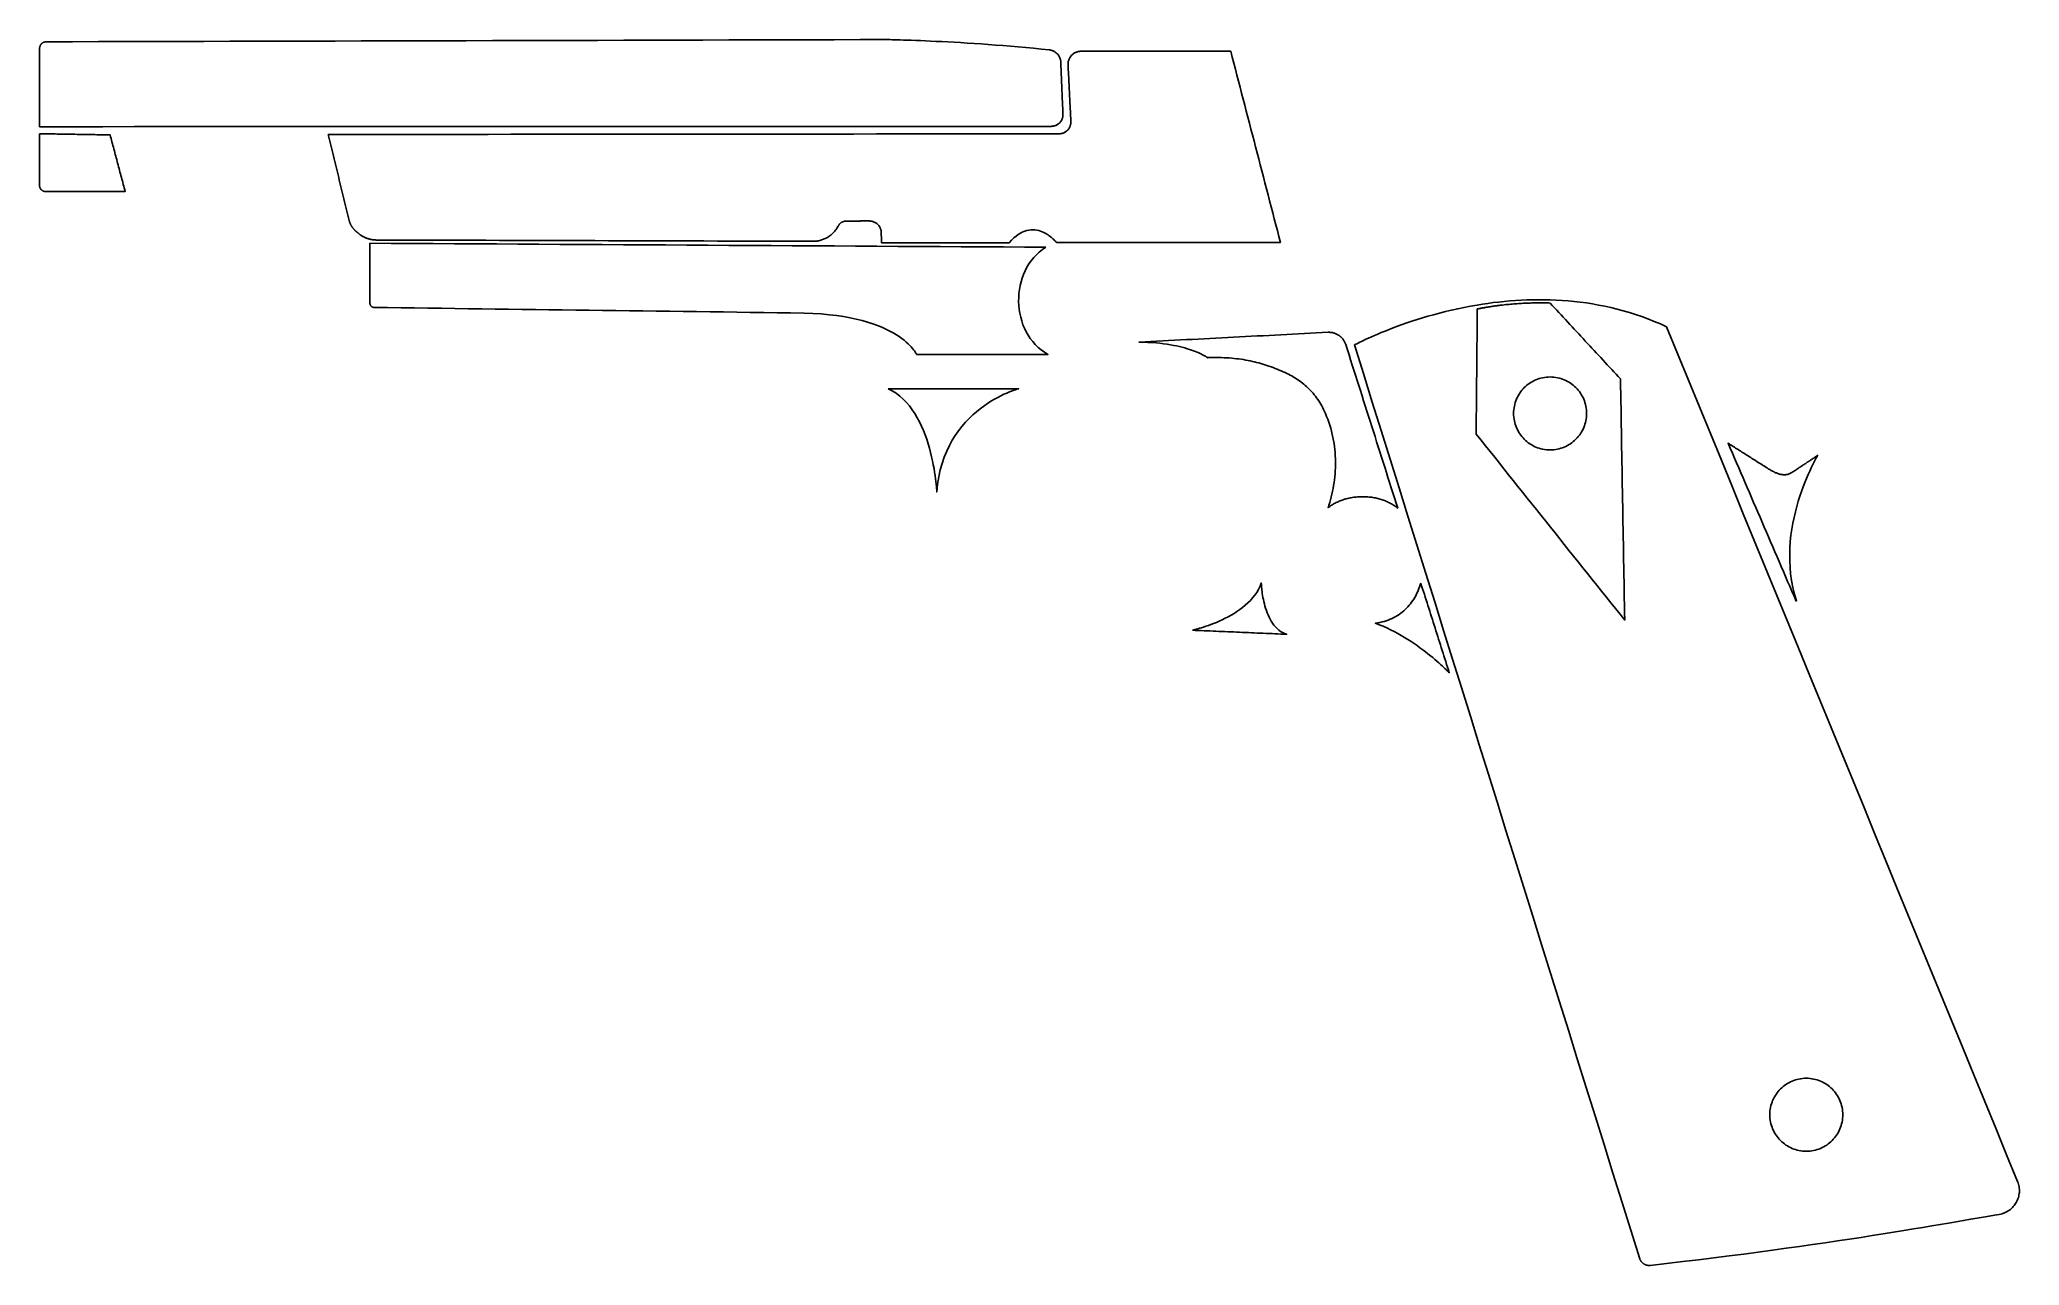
# Model space of a CAD drawing. Header units: millimetres. Extents: x 9 to 147, y -148 to -62.
import ezdxf

# ---------------------------------------------------------------- set-up
doc = ezdxf.new("R2010")
doc.units = ezdxf.units.MM

msp = doc.modelspace()

# ---------------------------------------------------------------- linework, layer by layer
for points in [[(79.872332, -63.903606), (79.877158, -64.016382), (79.881984, -64.129158), (79.88681, -64.241934), (79.891636, -64.35471), (79.896462, -64.467486), (79.901288, -64.580262), (79.906114, -64.693038), (79.91094, -64.805814), (79.915766, -64.91859), (79.920592, -65.031366), (79.925418, -65.144142), (79.930244, -65.256918), (79.93507, -65.369694), (79.939896, -65.48247), (79.944722, -65.595246), (79.949548, -65.708022), (79.954374, -65.820798), (79.9592, -65.933574), (79.964026, -66.04635), (79.968852, -66.159126), (79.973678, -66.271902), (79.978504, -66.384678), (79.98333, -66.497454), (79.988156, -66.61023), (79.992982, -66.723006), (79.997808, -66.835782), (80.002634, -66.948558), (80.00746, -67.061334), (80.012286, -67.17411), (80.017112, -67.286886), (80.021938, -67.399662), (80.026764, -67.512438), (80.027526, -67.556126), (80.026002, -67.599306), (80.022192, -67.641724), (80.01635, -67.683634), (80.008476, -67.724782), (79.99857, -67.765168), (79.986632, -67.804792), (79.972662, -67.843654), (79.956914, -67.8815), (79.939388, -67.91833), (79.920084, -67.954144), (79.899002, -67.988942), (79.876396, -68.022724), (79.852266, -68.055236), (79.826358, -68.086478), (79.79918, -68.11645), (79.770478, -68.144898), (79.740506, -68.172076), (79.70901, -68.19773), (79.676244, -68.22186), (79.642462, -68.244466), (79.60741, -68.265294), (79.571342, -68.284344), (79.534258, -68.301616), (79.496158, -68.31711), (79.457042, -68.330826), (79.417164, -68.34251), (79.37627, -68.352162), (79.334614, -68.359782), (79.292196, -68.36537), (79.24927, -68.368672), (79.205582, -68.369942), (77.00391, -68.370704), (74.802238, -68.371466), (72.600566, -68.372228), (70.398894, -68.37299), (68.197222, -68.373752), (65.99555, -68.374514), (63.793878, -68.375276), (61.592206, -68.376038), (59.390534, -68.3768), (57.188862, -68.377562), (54.98719, -68.378324), (52.785518, -68.379086), (50.583846, -68.379848), (48.382174, -68.38061), (46.180502, -68.381372), (43.97883, -68.382134), (41.777158, -68.382896), (39.575486, -68.383658), (37.373814, -68.38442), (35.172142, -68.385182), (32.97047, -68.385944), (30.768798, -68.386706), (28.567126, -68.387468), (26.365454, -68.38823), (24.163782, -68.388992), (21.96211, -68.389754), (19.760438, -68.390516), (17.558766, -68.391278), (15.357094, -68.39204), (13.155422, -68.392802), (10.95375, -68.393564), (8.752078, -68.394326), (8.752078, -68.223638), (8.752078, -68.05295), (8.752078, -67.882262), (8.752078, -67.711574), (8.752078, -67.540886), (8.752078, -67.370198), (8.752078, -67.19951), (8.752078, -67.028822), (8.752078, -66.858134), (8.752078, -66.687446), (8.752078, -66.516758), (8.752078, -66.34607), (8.752078, -66.175382), (8.752078, -66.004694), (8.752078, -65.834006), (8.752078, -65.663318), (8.752078, -65.49263), (8.752078, -65.321942), (8.752078, -65.151254), (8.752078, -64.980566), (8.752078, -64.809878), (8.752078, -64.63919), (8.752078, -64.468502), (8.752078, -64.297814), (8.752078, -64.127126), (8.752078, -63.956438), (8.752078, -63.78575), (8.752078, -63.615062), (8.752078, -63.444374), (8.752078, -63.273686), (8.752078, -63.102998), (8.752078, -62.93231), (8.752586, -62.909196), (8.754364, -62.886336), (8.757158, -62.86373), (8.761222, -62.841632), (8.766302, -62.819788), (8.772398, -62.798452), (8.77951, -62.77737), (8.787638, -62.756796), (8.796782, -62.73673), (8.806688, -62.717172), (8.81761, -62.698376), (8.829294, -62.680088), (8.84174, -62.662308), (8.855202, -62.64529), (8.869426, -62.62878), (8.884412, -62.613032), (8.90016, -62.598046), (8.916416, -62.583822), (8.933434, -62.57036), (8.951214, -62.55766), (8.969502, -62.545976), (8.988298, -62.535054), (9.007856, -62.525148), (9.027922, -62.516004), (9.048496, -62.507876), (9.069324, -62.500764), (9.09066, -62.494668), (9.112504, -62.489588), (9.134602, -62.485524), (9.157208, -62.482476), (9.180068, -62.480698), (9.203182, -62.479936), (11.03249, -62.47511), (12.861798, -62.470284), (14.691106, -62.465458), (16.520414, -62.460632), (18.349722, -62.455806), (20.17903, -62.45098), (22.008338, -62.446154), (23.837646, -62.441328), (25.666954, -62.436502), (27.496262, -62.431676), (29.32557, -62.42685), (31.154878, -62.422024), (32.984186, -62.417198), (34.813494, -62.412372), (36.642802, -62.407546), (38.47211, -62.40272), (40.301418, -62.397894), (42.130726, -62.393068), (43.960034, -62.388242), (45.789342, -62.383416), (47.61865, -62.37859), (49.447958, -62.373764), (51.277266, -62.368938), (53.106574, -62.364112), (54.935882, -62.359286), (56.76519, -62.35446), (58.594498, -62.349634), (60.423806, -62.344808), (62.253114, -62.339982), (64.082422, -62.335156), (65.91173, -62.33033), (67.741038, -62.325504), (67.756786, -62.325758), (67.803522, -62.32652), (67.88023, -62.328044), (67.986148, -62.33033), (68.12026, -62.333378), (68.281804, -62.337442), (68.46951, -62.342522), (68.68287, -62.348618), (68.920614, -62.355984), (69.182234, -62.36462), (69.46646, -62.374526), (69.77253, -62.385956), (70.099682, -62.39891), (70.446646, -62.413388), (70.812914, -62.429644), (71.197216, -62.447678), (71.59879, -62.46749), (72.016874, -62.489334), (72.450452, -62.51321), (72.898508, -62.539118), (73.36028, -62.567312), (73.834752, -62.597792), (74.320908, -62.630558), (74.817986, -62.66561), (75.32497, -62.703202), (75.841098, -62.743588), (76.365354, -62.786514), (76.896976, -62.832234), (77.434948, -62.880748), (77.978254, -62.93231), (78.526132, -62.98692), (79.077566, -63.044578), (79.118714, -63.049912), (79.1591, -63.057024), (79.198724, -63.065914), (79.23784, -63.076582), (79.276194, -63.089028), (79.313532, -63.102998), (79.350108, -63.118492), (79.385922, -63.135764), (79.42072, -63.154306), (79.454502, -63.174372), (79.487268, -63.195962), (79.519018, -63.218822), (79.549752, -63.243206), (79.57947, -63.26886), (79.607918, -63.29553), (79.63535, -63.32347), (79.661512, -63.35268), (79.686404, -63.382906), (79.709772, -63.414148), (79.73187, -63.446406), (79.752698, -63.47968), (79.772002, -63.51397), (79.789782, -63.549276), (79.806038, -63.585344), (79.82077, -63.622174), (79.833978, -63.659766), (79.845408, -63.69812), (79.855314, -63.737236), (79.863442, -63.77686), (79.869792, -63.816992), (79.874364, -63.857886)], [(91.708732, -63.142114), (91.38285, -63.142114), (91.056968, -63.142114), (90.731086, -63.142114), (90.405204, -63.142114), (90.079322, -63.142114), (89.75344, -63.142114), (89.427558, -63.142114), (89.101676, -63.142114), (88.775794, -63.142114), (88.449912, -63.142114), (88.12403, -63.142114), (87.798148, -63.142114), (87.472266, -63.142114), (87.146384, -63.142114), (86.820502, -63.142114), (86.49462, -63.142114), (86.168738, -63.142114), (85.842856, -63.142114), (85.516974, -63.142114), (85.191092, -63.142114), (84.86521, -63.142114), (84.539328, -63.142114), (84.213446, -63.142114), (83.887564, -63.142114), (83.561682, -63.142114), (83.2358, -63.142114), (82.909918, -63.142114), (82.584036, -63.142114), (82.258154, -63.142114), (81.932272, -63.142114), (81.60639, -63.142114), (81.280508, -63.142114), (81.232756, -63.143384), (81.185512, -63.147194), (81.13903, -63.15329), (81.09331, -63.161672), (81.048606, -63.17234), (81.004664, -63.185294), (80.961738, -63.20028), (80.919828, -63.217298), (80.879188, -63.236348), (80.839564, -63.25743), (80.80121, -63.28029), (80.764126, -63.304928), (80.728312, -63.331344), (80.694022, -63.359538), (80.661002, -63.389256), (80.629506, -63.420752), (80.599788, -63.453772), (80.571594, -63.488062), (80.545178, -63.523876), (80.52054, -63.56096), (80.49768, -63.599314), (80.476598, -63.638684), (80.457548, -63.679324), (80.44053, -63.72098), (80.425544, -63.763652), (80.41259, -63.80734), (80.401922, -63.85179), (80.39354, -63.897002), (80.387444, -63.942976), (80.383634, -63.989712), (80.382364, -64.036956), (80.38338, -64.084708), (80.389476, -64.207898), (80.395572, -64.331088), (80.401668, -64.454278), (80.407764, -64.577468), (80.41386, -64.700658), (80.419956, -64.823848), (80.426052, -64.947038), (80.432148, -65.070228), (80.438244, -65.193418), (80.44434, -65.316608), (80.450436, -65.439798), (80.456532, -65.562988), (80.462628, -65.686178), (80.468724, -65.809368), (80.47482, -65.932558), (80.480916, -66.055748), (80.487012, -66.178938), (80.493108, -66.302128), (80.499204, -66.425318), (80.5053, -66.548508), (80.511396, -66.671698), (80.517492, -66.794888), (80.523588, -66.918078), (80.529684, -67.041268), (80.53578, -67.164458), (80.541876, -67.287648), (80.547972, -67.410838), (80.554068, -67.534028), (80.560164, -67.657218), (80.56626, -67.780408), (80.572356, -67.903598), (80.578452, -68.026788), (80.579468, -68.070476), (80.578198, -68.113656), (80.574642, -68.156328), (80.569054, -68.198238), (80.561434, -68.23964), (80.551782, -68.28028), (80.540098, -68.320158), (80.526382, -68.35902), (80.510888, -68.39712), (80.493362, -68.434204), (80.474058, -68.470272), (80.45323, -68.505324), (80.430624, -68.539106), (80.406494, -68.571872), (80.38084, -68.603368), (80.353662, -68.633594), (80.32496, -68.662296), (80.294988, -68.689728), (80.263492, -68.715636), (80.230726, -68.74002), (80.196944, -68.762626), (80.161892, -68.783708), (80.125824, -68.803012), (80.088486, -68.820538), (80.050386, -68.836286), (80.01127, -68.850002), (79.971138, -68.86194), (79.930244, -68.871846), (79.888588, -68.87972), (79.84617, -68.885308), (79.80299, -68.888864), (79.759302, -68.890134), (78.1685, -68.891658), (76.577698, -68.893182), (74.986896, -68.894706), (73.396094, -68.89623), (71.805292, -68.897754), (70.21449, -68.899278), (68.623688, -68.900802), (67.032886, -68.902326), (65.442084, -68.90385), (63.851282, -68.905374), (62.26048, -68.906898), (60.669678, -68.908422), (59.078876, -68.909946), (57.488074, -68.91147), (55.897272, -68.912994), (54.30647, -68.914518), (52.715668, -68.916042), (51.124866, -68.917566), (49.534064, -68.91909), (47.943262, -68.920614), (46.35246, -68.922138), (44.761658, -68.923662), (43.170856, -68.925186), (41.580054, -68.92671), (39.989252, -68.928234), (38.39845, -68.929758), (36.807648, -68.931282), (35.216846, -68.932806), (33.626044, -68.93433), (32.035242, -68.935854), (30.44444, -68.937378), (28.853638, -68.938902), (28.899104, -69.1261), (28.94457, -69.313044), (28.990036, -69.500242), (29.035502, -69.68744), (29.080968, -69.874638), (29.126434, -70.061836), (29.1719, -70.249034), (29.217366, -70.436232), (29.262832, -70.62343), (29.308298, -70.810374), (29.353764, -70.997572), (29.39923, -71.18477), (29.444696, -71.371968), (29.490162, -71.559166), (29.535628, -71.746364), (29.581094, -71.933562), (29.62656, -72.12076), (29.672026, -72.307704), (29.717492, -72.494902), (29.762958, -72.6821), (29.808424, -72.869298), (29.85389, -73.056496), (29.899356, -73.243694), (29.944822, -73.430892), (29.990288, -73.61809), (30.035754, -73.805288), (30.08122, -73.992232), (30.126686, -74.17943), (30.172152, -74.366628), (30.217618, -74.553826), (30.263084, -74.741024), (30.30855, -74.928222), (30.316424, -74.956416), (30.324806, -74.984356), (30.333696, -75.012042), (30.343094, -75.039728), (30.353, -75.06716), (30.363414, -75.094338), (30.374336, -75.121262), (30.385766, -75.147932), (30.397704, -75.174348), (30.41015, -75.20051), (30.423104, -75.226418), (30.436566, -75.252072), (30.450536, -75.277472), (30.465014, -75.302618), (30.48, -75.327256), (30.495494, -75.35164), (30.511496, -75.37577), (30.527752, -75.399646), (30.544516, -75.423268), (30.561788, -75.446382), (30.579568, -75.469242), (30.597856, -75.491848), (30.616398, -75.513946), (30.635448, -75.53579), (30.655006, -75.557126), (30.675072, -75.578208), (30.695392, -75.599036), (30.71622, -75.619356), (30.737556, -75.639422), (30.759146, -75.65898), (30.781244, -75.67803), (30.803596, -75.696826), (30.809184, -75.701398), (30.814772, -75.70597), (30.82036, -75.710542), (30.825948, -75.715114), (30.831536, -75.719686), (30.837124, -75.724258), (30.842712, -75.72883), (30.8483, -75.733402), (30.853888, -75.737974), (30.859476, -75.742546), (30.865064, -75.747118), (30.870652, -75.75169), (30.87624, -75.756262), (30.881828, -75.760834), (30.887416, -75.765406), (30.893004, -75.769978), (30.898592, -75.77455), (30.90418, -75.779122), (30.909768, -75.783694), (30.915356, -75.788266), (30.920944, -75.792838), (30.926532, -75.79741), (30.93212, -75.801982), (30.937708, -75.806554), (30.943296, -75.811126), (30.948884, -75.815698), (30.954472, -75.82027), (30.96006, -75.824842), (30.965648, -75.829414), (30.971236, -75.833986), (30.976824, -75.838558), (30.982412, -75.84313), (31.015686, -75.8698), (31.049468, -75.895708), (31.083758, -75.920854), (31.118556, -75.945238), (31.153862, -75.96886), (31.189422, -75.99172), (31.22549, -76.013564), (31.262066, -76.034646), (31.29915, -76.054966), (31.336488, -76.074524), (31.374334, -76.09332), (31.412434, -76.1111), (31.450788, -76.128118), (31.48965, -76.144374), (31.528766, -76.159868), (31.568136, -76.174346), (31.608014, -76.188062), (31.648146, -76.201016), (31.688532, -76.212954), (31.729172, -76.22413), (31.770066, -76.234544), (31.811214, -76.243942), (31.852616, -76.252578), (31.894018, -76.260198), (31.935674, -76.267056), (31.977584, -76.272898), (32.019494, -76.277978), (32.061658, -76.282042), (32.104076, -76.285344), (32.146494, -76.28763), (32.188912, -76.2889), (32.231584, -76.289408), (33.18129, -76.292202), (34.130996, -76.294996), (35.080702, -76.29779), (36.030408, -76.300584), (36.980114, -76.303378), (37.92982, -76.306172), (38.879526, -76.308966), (39.829232, -76.31176), (40.778938, -76.314554), (41.728644, -76.317348), (42.67835, -76.320142), (43.628056, -76.322936), (44.577762, -76.32573), (45.527468, -76.328524), (46.477174, -76.331318), (47.42688, -76.334112), (48.376586, -76.336906), (49.326292, -76.3397), (50.275998, -76.342494), (51.225704, -76.345288), (52.17541, -76.348082), (53.125116, -76.350876), (54.074822, -76.35367), (55.024528, -76.356464), (55.974234, -76.359258), (56.92394, -76.362052), (57.873646, -76.364846), (58.823352, -76.36764), (59.773058, -76.370434), (60.722764, -76.373228), (61.67247, -76.376022), (62.622176, -76.378816), (62.690502, -76.377546), (62.75832, -76.37399), (62.825884, -76.368148), (62.89294, -76.36002), (62.959234, -76.349606), (63.02502, -76.33716), (63.090298, -76.322428), (63.154814, -76.30541), (63.218568, -76.28636), (63.28156, -76.265278), (63.343536, -76.242164), (63.40475, -76.217018), (63.464948, -76.18984), (63.52413, -76.16063), (63.582296, -76.129388), (63.639446, -76.096368), (63.695326, -76.061316), (63.75019, -76.024486), (63.803784, -75.985878), (63.856108, -75.945238), (63.907162, -75.903074), (63.956692, -75.859132), (64.004698, -75.813412), (64.051434, -75.765914), (64.096646, -75.716892), (64.14008, -75.666092), (64.18199, -75.613768), (64.222122, -75.55992), (64.260476, -75.504548), (64.297052, -75.447652), (64.33185, -75.389232), (64.36487, -75.329288), (64.374776, -75.310238), (64.38519, -75.291696), (64.396112, -75.273408), (64.407796, -75.255628), (64.419988, -75.238356), (64.432688, -75.221592), (64.445896, -75.205082), (64.459612, -75.18908), (64.473582, -75.173586), (64.48806, -75.1586), (64.503046, -75.144122), (64.51854, -75.130152), (64.534542, -75.11669), (64.550798, -75.103736), (64.567562, -75.09129), (64.58458, -75.079352), (64.602106, -75.067922), (64.619886, -75.057254), (64.63792, -75.047094), (64.656462, -75.037442), (64.675258, -75.028298), (64.694308, -75.019916), (64.713612, -75.012042), (64.73317, -75.00493), (64.752982, -74.998326), (64.773048, -74.992484), (64.793368, -74.98715), (64.813942, -74.982578), (64.83477, -74.978514), (64.855852, -74.975212), (64.876934, -74.972672), (64.89827, -74.97064), (64.94399, -74.970386), (64.98971, -74.970132), (65.03543, -74.969878), (65.08115, -74.969624), (65.12687, -74.96937), (65.17259, -74.969116), (65.21831, -74.968862), (65.26403, -74.968608), (65.30975, -74.968354), (65.35547, -74.9681), (65.40119, -74.967846), (65.44691, -74.967592), (65.49263, -74.967338), (65.53835, -74.967084), (65.58407, -74.96683), (65.62979, -74.966576), (65.67551, -74.966322), (65.72123, -74.966068), (65.76695, -74.965814), (65.81267, -74.96556), (65.85839, -74.965306), (65.90411, -74.965052), (65.94983, -74.964798), (65.99555, -74.964544), (66.04127, -74.96429), (66.08699, -74.964036), (66.13271, -74.963782), (66.17843, -74.963528), (66.22415, -74.963274), (66.26987, -74.96302), (66.31559, -74.962766), (66.36131, -74.962512), (66.408046, -74.959718), (66.454528, -74.958702), (66.500502, -74.959464), (66.545714, -74.96175), (66.590418, -74.965814), (66.63436, -74.971656), (66.67754, -74.979022), (66.719958, -74.988166), (66.761614, -74.998834), (66.802254, -75.01128), (66.842132, -75.02525), (66.880994, -75.040744), (66.91884, -75.058016), (66.955416, -75.076812), (66.990976, -75.097132), (67.025266, -75.11923), (67.058286, -75.142852), (67.090036, -75.167998), (67.120262, -75.194668), (67.149218, -75.222862), (67.17665, -75.25258), (67.202558, -75.283822), (67.226942, -75.316588), (67.249548, -75.350878), (67.27063, -75.386692), (67.289934, -75.42403), (67.30746, -75.462892), (67.323208, -75.503024), (67.336924, -75.54468), (67.348608, -75.58786), (67.358514, -75.632564), (67.366134, -75.678538), (67.366896, -75.70343), (67.367658, -75.728322), (67.36842, -75.753214), (67.369182, -75.778106), (67.369944, -75.802998), (67.370706, -75.82789), (67.371468, -75.852782), (67.37223, -75.877674), (67.372992, -75.902566), (67.373754, -75.927458), (67.374516, -75.95235), (67.375278, -75.977242), (67.37604, -76.002134), (67.376802, -76.027026), (67.377564, -76.051918), (67.378326, -76.07681), (67.379088, -76.101702), (67.37985, -76.126594), (67.380612, -76.151486), (67.381374, -76.176378), (67.382136, -76.20127), (67.382898, -76.226162), (67.38366, -76.251054), (67.384422, -76.275946), (67.385184, -76.300838), (67.385946, -76.32573), (67.386708, -76.350622), (67.38747, -76.375514), (67.388232, -76.400406), (67.388994, -76.425298), (67.389756, -76.45019), (67.390518, -76.475082), (67.668394, -76.475082), (67.94627, -76.475082), (68.224146, -76.475082), (68.502022, -76.475082), (68.779898, -76.475082), (69.057774, -76.475082), (69.33565, -76.475082), (69.613526, -76.475082), (69.891402, -76.475082), (70.169278, -76.475082), (70.447154, -76.475082), (70.72503, -76.475082), (71.002906, -76.475082), (71.280782, -76.475082), (71.558658, -76.475082), (71.836534, -76.475082), (72.11441, -76.475082), (72.392286, -76.475082), (72.670162, -76.475082), (72.948038, -76.475082), (73.225914, -76.475082), (73.50379, -76.475082), (73.781666, -76.475082), (74.059542, -76.475082), (74.337418, -76.475082), (74.615294, -76.475082), (74.89317, -76.475082), (75.171046, -76.475082), (75.448922, -76.475082), (75.726798, -76.475082), (76.004674, -76.475082), (76.28255, -76.475082), (76.443078, -76.298552), (76.60259, -76.144374), (76.760832, -76.011278), (76.917296, -75.898502), (77.071982, -75.804776), (77.224382, -75.72883), (77.374496, -75.669902), (77.52207, -75.626722), (77.666596, -75.598274), (77.808074, -75.583288), (77.945996, -75.580748), (78.080108, -75.589638), (78.21041, -75.608688), (78.336394, -75.636882), (78.457806, -75.673204), (78.574646, -75.716638), (78.686406, -75.765914), (78.792832, -75.820016), (78.89367, -75.877674), (78.988666, -75.937872), (79.077566, -75.999594), (79.160116, -76.061824), (79.236062, -76.123292), (79.30515, -76.182982), (79.367126, -76.239624), (79.421736, -76.292456), (79.468726, -76.340208), (79.507588, -76.38161), (79.538322, -76.415646), (79.560674, -76.4413), (79.574136, -76.457556), (79.578708, -76.463144), (80.066134, -76.463398), (80.55356, -76.463652), (81.040986, -76.463906), (81.528412, -76.46416), (82.015838, -76.464414), (82.503264, -76.464668), (82.99069, -76.464922), (83.478116, -76.465176), (83.965542, -76.46543), (84.452968, -76.465684), (84.940394, -76.465938), (85.42782, -76.466192), (85.915246, -76.466446), (86.402672, -76.4667), (86.890098, -76.466954), (87.377524, -76.467208), (87.86495, -76.467462), (88.352376, -76.467716), (88.839802, -76.46797), (89.327228, -76.468224), (89.814654, -76.468478), (90.30208, -76.468732), (90.789506, -76.468986), (91.276932, -76.46924), (91.764358, -76.469494), (92.251784, -76.469748), (92.73921, -76.470002), (93.226636, -76.470256), (93.714062, -76.47051), (94.201488, -76.470764), (94.688914, -76.471018), (95.17634, -76.471272), (95.068136, -76.054712), (94.959932, -75.638152), (94.851728, -75.221592), (94.743524, -74.805032), (94.63532, -74.388472), (94.527116, -73.971912), (94.418912, -73.555352), (94.310708, -73.138792), (94.202504, -72.722232), (94.0943, -72.305672), (93.986096, -71.889112), (93.877892, -71.472552), (93.769688, -71.055992), (93.661484, -70.639432), (93.55328, -70.222872), (93.445076, -69.806312), (93.336872, -69.389752), (93.228668, -68.973192), (93.120464, -68.556632), (93.01226, -68.140072), (92.904056, -67.723512), (92.795852, -67.306952), (92.687648, -66.890392), (92.579444, -66.473832), (92.47124, -66.057272), (92.363036, -65.640712), (92.254832, -65.224152), (92.146628, -64.807592), (92.038424, -64.391032), (91.93022, -63.974472), (91.822016, -63.557912)], [(8.752078, -68.885054), (8.905494, -68.887594), (9.05891, -68.890134), (9.212326, -68.892674), (9.365742, -68.895214), (9.519158, -68.897754), (9.672574, -68.900294), (9.82599, -68.902834), (9.979406, -68.905374), (10.132822, -68.907914), (10.286238, -68.910454), (10.439654, -68.912994), (10.59307, -68.915534), (10.746486, -68.918074), (10.899902, -68.920614), (11.053318, -68.923154), (11.206734, -68.925694), (11.36015, -68.928234), (11.513566, -68.930774), (11.666982, -68.933314), (11.820398, -68.935854), (11.973814, -68.938394), (12.12723, -68.940934), (12.280646, -68.943474), (12.434062, -68.946014), (12.587478, -68.948554), (12.740894, -68.951094), (12.89431, -68.953634), (13.047726, -68.956174), (13.201142, -68.958714), (13.354558, -68.961254), (13.507974, -68.963794), (13.66139, -68.966334), (13.694156, -69.089524), (13.726922, -69.212714), (13.759688, -69.335904), (13.792454, -69.459094), (13.82522, -69.582284), (13.857986, -69.705474), (13.890752, -69.828664), (13.923518, -69.951854), (13.956284, -70.075044), (13.98905, -70.198234), (14.021816, -70.321424), (14.054582, -70.444614), (14.087348, -70.567804), (14.120114, -70.690994), (14.15288, -70.814184), (14.185646, -70.937374), (14.218412, -71.060564), (14.251178, -71.183754), (14.283944, -71.306944), (14.31671, -71.430134), (14.349476, -71.553324), (14.382242, -71.676514), (14.415008, -71.799704), (14.447774, -71.922894), (14.48054, -72.046084), (14.513306, -72.169274), (14.546072, -72.292464), (14.578838, -72.415654), (14.611604, -72.538844), (14.64437, -72.662034), (14.677136, -72.785224), (14.709902, -72.908414), (14.53642, -72.908414), (14.362938, -72.908414), (14.189456, -72.908414), (14.015974, -72.908414), (13.842492, -72.908414), (13.66901, -72.908414), (13.495528, -72.908414), (13.322046, -72.908414), (13.148564, -72.908414), (12.975082, -72.908414), (12.8016, -72.908414), (12.628118, -72.908414), (12.454636, -72.908414), (12.281154, -72.908414), (12.107672, -72.908414), (11.93419, -72.908414), (11.760708, -72.908414), (11.587226, -72.908414), (11.413744, -72.908414), (11.240262, -72.908414), (11.06678, -72.908414), (10.893298, -72.908414), (10.719816, -72.908414), (10.546334, -72.908414), (10.372852, -72.908414), (10.19937, -72.908414), (10.025888, -72.908414), (9.852406, -72.908414), (9.678924, -72.908414), (9.505442, -72.908414), (9.33196, -72.908414), (9.158478, -72.908414), (9.137396, -72.907906), (9.116568, -72.906382), (9.095994, -72.903842), (9.075928, -72.900286), (9.056116, -72.895714), (9.036812, -72.890126), (9.017762, -72.883776), (8.99922, -72.87641), (8.981186, -72.868282), (8.96366, -72.859138), (8.946642, -72.849232), (8.930132, -72.838564), (8.91413, -72.827134), (8.898636, -72.814942), (8.883904, -72.801988), (8.86968, -72.788526), (8.856218, -72.774302), (8.843264, -72.75957), (8.831072, -72.744076), (8.819642, -72.728074), (8.808974, -72.711564), (8.799068, -72.694546), (8.789924, -72.67702), (8.781796, -72.658986), (8.77443, -72.640444), (8.76808, -72.621394), (8.762492, -72.60209), (8.75792, -72.582278), (8.754364, -72.562212), (8.751824, -72.541638), (8.7503, -72.52081), (8.749792, -72.499728), (8.749792, -72.386698), (8.749792, -72.273668), (8.749792, -72.160638), (8.749792, -72.047608), (8.749792, -71.934578), (8.749792, -71.821548), (8.749792, -71.708518), (8.749792, -71.595488), (8.749792, -71.482458), (8.749792, -71.369428), (8.749792, -71.256398), (8.749792, -71.143368), (8.749792, -71.030338), (8.749792, -70.917308), (8.749792, -70.804278), (8.749792, -70.691248), (8.749792, -70.578218), (8.749792, -70.465188), (8.749792, -70.352158), (8.749792, -70.239128), (8.749792, -70.126098), (8.749792, -70.013068), (8.749792, -69.900038), (8.749792, -69.787008), (8.749792, -69.673978), (8.749792, -69.560948), (8.749792, -69.447918), (8.749792, -69.334888), (8.749792, -69.221858), (8.749792, -69.108828), (8.749792, -68.995798)], [(78.826614, -76.791566), (77.3557, -76.78293), (75.884786, -76.774294), (74.413872, -76.765658), (72.942958, -76.757022), (71.472044, -76.748386), (70.00113, -76.73975), (68.530216, -76.731114), (67.059302, -76.722478), (65.588388, -76.713842), (64.117474, -76.705206), (62.64656, -76.69657), (61.175646, -76.687934), (59.704732, -76.679298), (58.233818, -76.670662), (56.762904, -76.662026), (55.29199, -76.65339), (53.821076, -76.644754), (52.350162, -76.636118), (50.879248, -76.627482), (49.408334, -76.618846), (47.93742, -76.61021), (46.466506, -76.601574), (44.995592, -76.592938), (43.524678, -76.584302), (42.053764, -76.575666), (40.58285, -76.56703), (39.111936, -76.558394), (37.641022, -76.549758), (36.170108, -76.541122), (34.699194, -76.532486), (33.22828, -76.52385), (31.757366, -76.515214), (31.757366, -76.645516), (31.757366, -76.775818), (31.757366, -76.90612), (31.757366, -77.036422), (31.757366, -77.166724), (31.757366, -77.297026), (31.757366, -77.427328), (31.757366, -77.55763), (31.757366, -77.687932), (31.757366, -77.818234), (31.757366, -77.948536), (31.757366, -78.078838), (31.757366, -78.20914), (31.757366, -78.339442), (31.757366, -78.469744), (31.757366, -78.600046), (31.757366, -78.730348), (31.757366, -78.86065), (31.757366, -78.990952), (31.757366, -79.121254), (31.757366, -79.251556), (31.757366, -79.381858), (31.757366, -79.51216), (31.757366, -79.642462), (31.757366, -79.772764), (31.757366, -79.903066), (31.757366, -80.033368), (31.757366, -80.16367), (31.757366, -80.293972), (31.757366, -80.424274), (31.757366, -80.554576), (31.757366, -80.684878), (31.757874, -80.700372), (31.759144, -80.715612), (31.760922, -80.730598), (31.763462, -80.74533), (31.766764, -80.759808), (31.770828, -80.774032), (31.7754, -80.788002), (31.780734, -80.801718), (31.78683, -80.81518), (31.793434, -80.828134), (31.800546, -80.840834), (31.80842, -80.853026), (31.816802, -80.864964), (31.825692, -80.876394), (31.83509, -80.887316), (31.844996, -80.89773), (31.85541, -80.90789), (31.866332, -80.917542), (31.877762, -80.926686), (31.889446, -80.935068), (31.901638, -80.942942), (31.914084, -80.950308), (31.927038, -80.957166), (31.940246, -80.963262), (31.953962, -80.96885), (31.967932, -80.973676), (31.982156, -80.977994), (31.996634, -80.98155), (32.011366, -80.984344), (32.026352, -80.986376), (32.041592, -80.987646), (32.057086, -80.988154), (32.992568, -81.000346), (33.92805, -81.012538), (34.863532, -81.02473), (35.799014, -81.036922), (36.734496, -81.049114), (37.669978, -81.061306), (38.60546, -81.073498), (39.540942, -81.08569), (40.476424, -81.097882), (41.411906, -81.110074), (42.347388, -81.122266), (43.28287, -81.134458), (44.218352, -81.14665), (45.153834, -81.158842), (46.089316, -81.171034), (47.024798, -81.183226), (47.96028, -81.195418), (48.895762, -81.20761), (49.831244, -81.219802), (50.766726, -81.231994), (51.702208, -81.244186), (52.63769, -81.256378), (53.573172, -81.26857), (54.508654, -81.280762), (55.444136, -81.292954), (56.379618, -81.305146), (57.3151, -81.317338), (58.250582, -81.32953), (59.186064, -81.341722), (60.121546, -81.353914), (61.057028, -81.366106), (61.99251, -81.378298), (62.604142, -81.402936), (63.184024, -81.44129), (63.732918, -81.492598), (64.251586, -81.55559), (64.741044, -81.629504), (65.202054, -81.713324), (65.635378, -81.806288), (66.041778, -81.90738), (66.422016, -82.015584), (66.777108, -82.129884), (67.107816, -82.249264), (67.414648, -82.372962), (67.698874, -82.499962), (67.961002, -82.629248), (68.201794, -82.759804), (68.422266, -82.890868), (68.62318, -83.021424), (68.805298, -83.150456), (68.969382, -83.276948), (69.116194, -83.400138), (69.246496, -83.51901), (69.361304, -83.632548), (69.46138, -83.739736), (69.547486, -83.839558), (69.620384, -83.931252), (69.68109, -84.013802), (69.730112, -84.086446), (69.768466, -84.147914), (69.796914, -84.197444), (69.816218, -84.23402), (69.82714, -84.256626), (69.830696, -84.2645), (70.116446, -84.2645), (70.402196, -84.2645), (70.687946, -84.2645), (70.973696, -84.2645), (71.259446, -84.2645), (71.545196, -84.2645), (71.830946, -84.2645), (72.116696, -84.2645), (72.402446, -84.2645), (72.688196, -84.2645), (72.973946, -84.2645), (73.259696, -84.2645), (73.545446, -84.2645), (73.831196, -84.2645), (74.116946, -84.2645), (74.402696, -84.2645), (74.688446, -84.2645), (74.974196, -84.2645), (75.259946, -84.2645), (75.545696, -84.2645), (75.831446, -84.2645), (76.117196, -84.2645), (76.402946, -84.2645), (76.688696, -84.2645), (76.974446, -84.2645), (77.260196, -84.2645), (77.545946, -84.2645), (77.831696, -84.2645), (78.117446, -84.2645), (78.403196, -84.2645), (78.688946, -84.2645), (78.974696, -84.2645), (78.732634, -84.11464), (78.506066, -83.949286), (78.294738, -83.769454), (78.09865, -83.575906), (77.918056, -83.369912), (77.752702, -83.152488), (77.602588, -82.92465), (77.467968, -82.68716), (77.348588, -82.441288), (77.244448, -82.18805), (77.155802, -81.928462), (77.082396, -81.663286), (77.02423, -81.393792), (76.981304, -81.120996), (76.953872, -80.845914), (76.94168, -80.569308), (76.944728, -80.292448), (76.963016, -80.01635), (76.996798, -79.74203), (77.04582, -79.47025), (77.110082, -79.20228), (77.189584, -78.939136), (77.28458, -78.681834), (77.394816, -78.431136), (77.520292, -78.188312), (77.661008, -77.954378), (77.816964, -77.73035), (77.988414, -77.517244), (78.175104, -77.315822), (78.377034, -77.127354), (78.594204, -76.952856)], [(120.19661, -147.263866), (119.575834, -145.274284), (118.955058, -143.284702), (118.334282, -141.29512), (117.713506, -139.305538), (117.09273, -137.315956), (116.471954, -135.326374), (115.851178, -133.336792), (115.230402, -131.34721), (114.609626, -129.357628), (113.98885, -127.368046), (113.368074, -125.378464), (112.747298, -123.388882), (112.126522, -121.3993), (111.505746, -119.409718), (110.88497, -117.420136), (110.264194, -115.430554), (109.643418, -113.440972), (109.022642, -111.45139), (108.401866, -109.461808), (107.78109, -107.472226), (107.160314, -105.482644), (106.539538, -103.493062), (105.918762, -101.50348), (105.297986, -99.513898), (104.67721, -97.524316), (104.056434, -95.534734), (103.435658, -93.545152), (102.814882, -91.55557), (102.194106, -89.565988), (101.57333, -87.576406), (100.952554, -85.586824), (100.331778, -83.597242), (100.342192, -83.591654), (100.37318, -83.575144), (100.424234, -83.548474), (100.4951, -83.512152), (100.58527, -83.466432), (100.69449, -83.41233), (100.822252, -83.3501), (100.968048, -83.28025), (101.131624, -83.203542), (101.312472, -83.120484), (101.510338, -83.031584), (101.724968, -82.937604), (101.9556, -82.838798), (102.20198, -82.735928), (102.463854, -82.629502), (102.740714, -82.520028), (103.032052, -82.408268), (103.337614, -82.294476), (103.657146, -82.179414), (103.99014, -82.06359), (104.336088, -81.947512), (104.694736, -81.831942), (105.065576, -81.717134), (105.4481, -81.60385), (105.842054, -81.492598), (106.247184, -81.383886), (106.662982, -81.278476), (107.08894, -81.176622), (107.524804, -81.079086), (107.970066, -80.986376), (108.424472, -80.899254), (108.887514, -80.817974), (109.253528, -80.7593), (109.624368, -80.70469), (109.99978, -80.654652), (110.37951, -80.60944), (110.763558, -80.569054), (111.15167, -80.534002), (111.543592, -80.504538), (111.939324, -80.480916), (112.338612, -80.463136), (112.741202, -80.451706), (113.14684, -80.44688), (113.555526, -80.448912), (113.967006, -80.458056), (114.381026, -80.474566), (114.797586, -80.498696), (115.216178, -80.5307), (115.636802, -80.570832), (116.059458, -80.6196), (116.483638, -80.677004), (116.909342, -80.743298), (117.336316, -80.818736), (117.764306, -80.903826), (118.193312, -80.998568), (118.62308, -81.103216), (119.053356, -81.218278), (119.483886, -81.343754), (119.91467, -81.480152), (120.345454, -81.627472), (120.775984, -81.786222), (121.20626, -81.956402), (121.635774, -82.13852), (122.064526, -82.33283), (122.828812, -84.193888), (123.593098, -86.054946), (124.357384, -87.916004), (125.12167, -89.777062), (125.885956, -91.63812), (126.650242, -93.499178), (127.414528, -95.360236), (128.178814, -97.221294), (128.9431, -99.082352), (129.707386, -100.94341), (130.471672, -102.804468), (131.235958, -104.665526), (132.000244, -106.526584), (132.76453, -108.387642), (133.528816, -110.2487), (134.293102, -112.109758), (135.057388, -113.970816), (135.821674, -115.831874), (136.58596, -117.692932), (137.350246, -119.55399), (138.114532, -121.415048), (138.878818, -123.276106), (139.643104, -125.137164), (140.40739, -126.998222), (141.171676, -128.85928), (141.935962, -130.720338), (142.700248, -132.581396), (143.464534, -134.442454), (144.22882, -136.303512), (144.993106, -138.16457), (145.757392, -140.025628), (146.521678, -141.886686), (146.556476, -141.980412), (146.585178, -142.074646), (146.608292, -142.169134), (146.625564, -142.263876), (146.637248, -142.358364), (146.643598, -142.452598), (146.644614, -142.546324), (146.640296, -142.639542), (146.630898, -142.731744), (146.61642, -142.82293), (146.597116, -142.912846), (146.572986, -143.001492), (146.54403, -143.08836), (146.510502, -143.17345), (146.472402, -143.256508), (146.429984, -143.33728), (146.383248, -143.415766), (146.332448, -143.491712), (146.277584, -143.564864), (146.218656, -143.634968), (146.155918, -143.702024), (146.08937, -143.765524), (146.019266, -143.825722), (145.945606, -143.88211), (145.868644, -143.934434), (145.788126, -143.982694), (145.70456, -144.026636), (145.617946, -144.066006), (145.528284, -144.100804), (145.435574, -144.130522), (145.34007, -144.15516), (145.242026, -144.174718), (144.899888, -144.232884), (144.528794, -144.296638), (144.128744, -144.365726), (143.700246, -144.439894), (143.2433, -144.519142), (142.75816, -144.602962), (142.244826, -144.691354), (141.703806, -144.784064), (141.1351, -144.880838), (140.538962, -144.981422), (139.9159, -145.085562), (139.26566, -145.193258), (138.58875, -145.304002), (137.885424, -145.417794), (137.155682, -145.53438), (136.399778, -145.653506), (135.617966, -145.774918), (134.8105, -145.898362), (133.97738, -146.023838), (133.119114, -146.150838), (132.235702, -146.279362), (131.327398, -146.409156), (130.394456, -146.539966), (129.43713, -146.671538), (128.455674, -146.803618), (127.450088, -146.936206), (126.420626, -147.069048), (125.367542, -147.201636), (124.29109, -147.33397), (123.191524, -147.465796), (122.068844, -147.59686), (120.923558, -147.727162), (120.893332, -147.729956), (120.863106, -147.731226), (120.833134, -147.731226), (120.803416, -147.729956), (120.773952, -147.727416), (120.744742, -147.723606), (120.715786, -147.718526), (120.687338, -147.712176), (120.659144, -147.70481), (120.631458, -147.696174), (120.604026, -147.686268), (120.577102, -147.675346), (120.550686, -147.663408), (120.525032, -147.6502), (120.499886, -147.635976), (120.475248, -147.620736), (120.451372, -147.60448), (120.428258, -147.587208), (120.405906, -147.56892), (120.384316, -147.54987), (120.363488, -147.529804), (120.343422, -147.508722), (120.324372, -147.486878), (120.306084, -147.464272), (120.288812, -147.44065), (120.272556, -147.416266), (120.257316, -147.39112), (120.243092, -147.365212), (120.229884, -147.338542), (120.217946, -147.31111), (120.207024, -147.282916)], [(108.886244, -81.094834), (108.883704, -81.367122), (108.881164, -81.63941), (108.878624, -81.911698), (108.876084, -82.183986), (108.873544, -82.456274), (108.871004, -82.728562), (108.868464, -83.00085), (108.865924, -83.273138), (108.863384, -83.545426), (108.860844, -83.817714), (108.858304, -84.090002), (108.855764, -84.36229), (108.853224, -84.634578), (108.850684, -84.906866), (108.848144, -85.179154), (108.845604, -85.451442), (108.843064, -85.72373), (108.840524, -85.996018), (108.837984, -86.268306), (108.835444, -86.540594), (108.832904, -86.812882), (108.830364, -87.08517), (108.827824, -87.357458), (108.825284, -87.629746), (108.822744, -87.902034), (108.820204, -88.174322), (108.817664, -88.44661), (108.815124, -88.718898), (108.812584, -88.991186), (108.810044, -89.263474), (108.807504, -89.535762), (108.804964, -89.80805), (109.128306, -90.21318), (109.451648, -90.61831), (109.77499, -91.02344), (110.098332, -91.42857), (110.421674, -91.8337), (110.745016, -92.23883), (111.068358, -92.64396), (111.3917, -93.04909), (111.715042, -93.45422), (112.038384, -93.85935), (112.361726, -94.26448), (112.685068, -94.66961), (113.00841, -95.07474), (113.331752, -95.47987), (113.655094, -95.885), (113.978436, -96.29013), (114.301778, -96.69526), (114.62512, -97.10039), (114.948462, -97.50552), (115.271804, -97.91065), (115.595146, -98.31578), (115.918488, -98.72091), (116.24183, -99.12604), (116.565172, -99.53117), (116.888514, -99.9363), (117.211856, -100.34143), (117.535198, -100.74656), (117.85854, -101.15169), (118.181882, -101.55682), (118.505224, -101.96195), (118.828566, -102.36708), (119.151908, -102.77221), (119.142764, -102.247192), (119.13362, -101.722174), (119.124476, -101.197156), (119.115332, -100.672138), (119.106188, -100.14712), (119.097044, -99.622102), (119.0879, -99.097084), (119.078756, -98.572066), (119.069612, -98.047048), (119.060468, -97.52203), (119.051324, -96.997012), (119.04218, -96.471994), (119.033036, -95.946976), (119.023892, -95.421958), (119.014748, -94.89694), (119.005604, -94.371922), (118.99646, -93.846904), (118.987316, -93.321886), (118.978172, -92.796868), (118.969028, -92.27185), (118.959884, -91.746832), (118.95074, -91.221814), (118.941596, -90.696796), (118.932452, -90.171778), (118.923308, -89.64676), (118.914164, -89.121742), (118.90502, -88.596724), (118.895876, -88.071706), (118.886732, -87.546688), (118.877588, -87.02167), (118.868444, -86.496652), (118.8593, -85.971634), (118.706138, -85.80628), (118.552976, -85.640926), (118.399814, -85.475572), (118.246652, -85.310218), (118.09349, -85.144864), (117.940328, -84.97951), (117.787166, -84.814156), (117.634004, -84.648802), (117.480842, -84.483448), (117.32768, -84.318094), (117.174518, -84.15274), (117.021356, -83.987386), (116.868194, -83.822032), (116.715032, -83.656678), (116.56187, -83.491324), (116.408708, -83.32597), (116.255546, -83.160616), (116.102384, -82.995262), (115.949222, -82.829908), (115.79606, -82.664554), (115.642898, -82.4992), (115.489736, -82.333846), (115.336574, -82.168492), (115.183412, -82.003138), (115.03025, -81.837784), (114.877088, -81.67243), (114.723926, -81.507076), (114.570764, -81.341722), (114.417602, -81.176368), (114.26444, -81.011014), (114.111278, -80.84566), (113.958116, -80.680306), (113.865152, -80.677512), (113.771426, -80.675226), (113.676938, -80.673194), (113.581688, -80.67167), (113.485676, -80.6704), (113.389156, -80.669638), (113.291874, -80.66913), (113.19383, -80.66913), (113.095024, -80.669638), (112.99571, -80.6704), (112.895634, -80.67167), (112.794796, -80.673448), (112.69345, -80.675734), (112.591342, -80.678528), (112.488726, -80.68183), (112.385348, -80.685386), (112.281208, -80.68945), (112.17656, -80.694022), (112.07115, -80.699356), (111.965232, -80.705198), (111.858552, -80.711548), (111.751364, -80.718406), (111.643414, -80.725772), (111.534956, -80.733646), (111.42599, -80.742282), (111.316262, -80.751426), (111.206026, -80.761078), (111.095282, -80.771492), (110.983776, -80.782414), (110.871762, -80.793844), (110.75924, -80.806036), (110.645956, -80.818736), (110.587536, -80.825594), (110.52937, -80.832452), (110.471204, -80.839564), (110.413292, -80.846676), (110.355634, -80.854042), (110.29823, -80.861408), (110.24108, -80.869028), (110.184184, -80.876648), (110.127288, -80.884522), (110.070646, -80.892396), (110.014258, -80.900524), (109.958124, -80.908652), (109.902244, -80.917034), (109.846618, -80.925416), (109.790992, -80.934052), (109.73562, -80.942688), (109.680502, -80.951324), (109.625638, -80.960214), (109.571028, -80.969104), (109.516672, -80.978248), (109.46257, -80.987392), (109.408468, -80.996536), (109.35462, -81.005934), (109.301026, -81.015332), (109.247686, -81.024984), (109.1946, -81.034636), (109.141768, -81.044288), (109.08919, -81.054194), (109.036612, -81.0641), (108.984288, -81.074006), (108.932218, -81.084166)], [(98.307652, -88.369648), (98.394012, -88.57488), (98.474276, -88.781636), (98.548444, -88.989408), (98.61677, -89.19845), (98.679254, -89.408254), (98.735896, -89.61882), (98.78695, -89.830148), (98.832416, -90.041984), (98.872548, -90.254328), (98.907346, -90.466926), (98.93681, -90.679524), (98.96094, -90.892122), (98.97999, -91.10472), (98.99396, -91.317064), (99.003104, -91.5289), (99.007422, -91.740228), (99.006914, -91.951048), (99.001834, -92.161106), (98.992182, -92.370148), (98.977958, -92.578174), (98.959416, -92.78493), (98.936556, -92.990416), (98.909378, -93.194378), (98.878136, -93.396816), (98.84283, -93.597476), (98.80346, -93.796358), (98.76028, -93.993208), (98.71329, -94.188026), (98.66249, -94.380558), (98.608134, -94.57055), (98.550222, -94.758002), (98.489008, -94.942914), (98.547174, -94.898972), (98.60661, -94.856046), (98.667062, -94.814136), (98.72853, -94.773496), (98.791268, -94.733872), (98.855022, -94.695518), (98.919792, -94.658434), (98.985832, -94.622366), (99.052888, -94.587568), (99.12096, -94.55404), (99.190302, -94.521782), (99.26066, -94.490794), (99.332034, -94.461076), (99.404678, -94.432882), (99.478338, -94.405958), (99.553014, -94.380304), (99.62896, -94.356174), (99.705922, -94.333314), (99.7839, -94.311978), (99.863148, -94.292166), (99.943412, -94.273624), (100.024692, -94.256606), (100.107242, -94.241112), (100.190808, -94.227142), (100.275644, -94.214696), (100.361496, -94.204028), (100.448364, -94.194884), (100.536502, -94.187264), (100.625656, -94.181422), (100.715826, -94.177104), (100.807266, -94.174564), (100.899722, -94.173802), (100.993956, -94.174818), (101.087174, -94.177358), (101.179122, -94.181676), (101.2698, -94.187772), (101.359462, -94.195646), (101.447854, -94.205044), (101.53523, -94.21622), (101.621336, -94.22892), (101.706426, -94.243398), (101.790246, -94.2594), (101.87305, -94.276926), (101.954584, -94.295976), (102.034848, -94.31655), (102.114096, -94.338648), (102.192074, -94.36227), (102.269036, -94.387416), (102.344728, -94.413832), (102.419404, -94.441772), (102.49281, -94.470982), (102.5652, -94.501716), (102.63632, -94.53372), (102.706424, -94.566994), (102.775258, -94.601538), (102.843076, -94.637606), (102.909624, -94.67469), (102.975156, -94.713044), (103.039418, -94.752668), (103.102664, -94.793562), (103.16464, -94.835472), (103.2256, -94.878652), (103.28529, -94.922848), (103.343964, -94.968314), (103.230934, -94.61246), (103.117904, -94.256606), (103.004874, -93.900752), (102.891844, -93.544898), (102.778814, -93.189044), (102.665784, -92.83319), (102.552754, -92.477336), (102.439724, -92.121482), (102.326694, -91.765628), (102.213664, -91.409774), (102.100634, -91.05392), (101.987604, -90.698066), (101.874574, -90.342212), (101.761544, -89.986358), (101.648514, -89.630504), (101.535484, -89.27465), (101.422454, -88.918796), (101.309424, -88.562942), (101.196394, -88.207088), (101.083364, -87.851234), (100.970334, -87.49538), (100.857304, -87.139526), (100.744274, -86.783672), (100.631244, -86.427818), (100.518214, -86.071964), (100.405184, -85.71611), (100.292154, -85.360256), (100.179124, -85.004402), (100.066094, -84.648548), (99.953064, -84.292694), (99.840034, -83.93684), (99.727004, -83.580986), (99.71024, -83.531456), (99.691444, -83.483196), (99.67087, -83.435952), (99.648264, -83.389978), (99.624134, -83.34502), (99.598226, -83.301332), (99.57054, -83.258914), (99.54133, -83.217766), (99.510596, -83.178142), (99.478338, -83.139788), (99.444556, -83.102958), (99.409504, -83.067398), (99.372928, -83.033362), (99.335082, -83.00085), (99.295966, -82.969862), (99.255834, -82.940652), (99.214432, -82.912966), (99.172014, -82.887058), (99.12858, -82.862928), (99.08413, -82.840322), (99.038664, -82.819494), (98.992436, -82.800698), (98.945192, -82.78368), (98.897186, -82.76844), (98.848418, -82.755232), (98.799142, -82.744056), (98.749104, -82.734912), (98.698558, -82.7278), (98.647504, -82.72272), (98.595942, -82.719672), (98.544126, -82.71891), (98.491802, -82.72018), (98.080576, -82.741516), (97.66935, -82.762852), (97.258124, -82.784188), (96.846898, -82.805524), (96.435672, -82.82686), (96.024446, -82.848196), (95.61322, -82.869532), (95.201994, -82.890868), (94.790768, -82.912204), (94.379542, -82.93354), (93.968316, -82.954876), (93.55709, -82.976212), (93.145864, -82.997548), (92.734638, -83.018884), (92.323412, -83.04022), (91.912186, -83.061556), (91.50096, -83.082892), (91.089734, -83.104228), (90.678508, -83.125564), (90.267282, -83.1469), (89.856056, -83.168236), (89.44483, -83.189572), (89.033604, -83.210908), (88.622378, -83.232244), (88.211152, -83.25358), (87.799926, -83.274916), (87.3887, -83.296252), (86.977474, -83.317588), (86.566248, -83.338924), (86.155022, -83.36026), (85.743796, -83.381596), (85.33257, -83.402932), (85.64499, -83.409536), (85.945726, -83.421728), (86.234778, -83.439), (86.512146, -83.461098), (86.778338, -83.487514), (87.0331, -83.517994), (87.276686, -83.55203), (87.50935, -83.589368), (87.731092, -83.6295), (87.942166, -83.672172), (88.142572, -83.71713), (88.33231, -83.763866), (88.511634, -83.811872), (88.680544, -83.860894), (88.839294, -83.910678), (88.988138, -83.960716), (89.126822, -84.0105), (89.255854, -84.059776), (89.375234, -84.10829), (89.484962, -84.155534), (89.585292, -84.201254), (89.676224, -84.244942), (89.757758, -84.28609), (89.830402, -84.324698), (89.893902, -84.360004), (89.948512, -84.392008), (89.994486, -84.419948), (90.031824, -84.443824), (90.060526, -84.462874), (90.080846, -84.477098), (90.093038, -84.485734), (90.097102, -84.488782), (90.102436, -84.488274), (90.10777, -84.487766), (90.113104, -84.487258), (90.118438, -84.48675), (90.123772, -84.486242), (90.129106, -84.485734), (90.13444, -84.485226), (90.139774, -84.484718), (90.145108, -84.48421), (90.150442, -84.483702), (90.155776, -84.483194), (90.16111, -84.482686), (90.166444, -84.482178), (90.171778, -84.48167), (90.177112, -84.481162), (90.182446, -84.480654), (90.18778, -84.480146), (90.193114, -84.479638), (90.198448, -84.47913), (90.203782, -84.478622), (90.209116, -84.478114), (90.21445, -84.477606), (90.219784, -84.477098), (90.225118, -84.47659), (90.230452, -84.476082), (90.235786, -84.475574), (90.24112, -84.475066), (90.246454, -84.474558), (90.251788, -84.47405), (90.257122, -84.473542), (90.262456, -84.473034), (90.26779, -84.472526), (90.473022, -84.471002), (90.673428, -84.471764), (90.869008, -84.474812), (91.060016, -84.479892), (91.246706, -84.487258), (91.429332, -84.49691), (91.607894, -84.508594), (91.7829, -84.522564), (91.95435, -84.538566), (92.122498, -84.556854), (92.287344, -84.577174), (92.449396, -84.599526), (92.608654, -84.624164), (92.765372, -84.650834), (92.919804, -84.679536), (93.07195, -84.71027), (93.222064, -84.743036), (93.3704, -84.777834), (93.517212, -84.814664), (93.662754, -84.853526), (93.807026, -84.89442), (93.950536, -84.937346), (94.09303, -84.982304), (94.235016, -85.02904), (94.376748, -85.077808), (94.518226, -85.128608), (94.659704, -85.181186), (94.801436, -85.235796), (94.943676, -85.292184), (95.086424, -85.35035), (95.229934, -85.410548), (95.37446, -85.472524), (95.494602, -85.525864), (95.61322, -85.581236), (95.73006, -85.638894), (95.845376, -85.698584), (95.958914, -85.760306), (96.070674, -85.824314), (96.180656, -85.890608), (96.28886, -85.958934), (96.395286, -86.029546), (96.499934, -86.102698), (96.602804, -86.178136), (96.703896, -86.25586), (96.80321, -86.336124), (96.900492, -86.418674), (96.995996, -86.503764), (97.089468, -86.591394), (97.181162, -86.681564), (97.270824, -86.774528), (97.358454, -86.870032), (97.444052, -86.96833), (97.527618, -87.069168), (97.609152, -87.1728), (97.688654, -87.279226), (97.766124, -87.388446), (97.841308, -87.50046), (97.91446, -87.615522), (97.98558, -87.733378), (98.054414, -87.854282), (98.120962, -87.978234), (98.185478, -88.105234), (98.247708, -88.235282)], [(67.856608, -86.65083), (68.14058, -86.65083), (68.424552, -86.65083), (68.708524, -86.65083), (68.992496, -86.65083), (69.276468, -86.65083), (69.56044, -86.65083), (69.844412, -86.65083), (70.128384, -86.65083), (70.412356, -86.65083), (70.696328, -86.65083), (70.9803, -86.65083), (71.264272, -86.65083), (71.548244, -86.65083), (71.832216, -86.65083), (72.116188, -86.65083), (72.40016, -86.65083), (72.684132, -86.65083), (72.968104, -86.65083), (73.252076, -86.65083), (73.536048, -86.65083), (73.82002, -86.65083), (74.103992, -86.65083), (74.387964, -86.65083), (74.671936, -86.65083), (74.955908, -86.65083), (75.23988, -86.65083), (75.523852, -86.65083), (75.807824, -86.65083), (76.091796, -86.65083), (76.375768, -86.65083), (76.65974, -86.65083), (76.943712, -86.65083), (76.928472, -86.654894), (76.884276, -86.66734), (76.812902, -86.688676), (76.716382, -86.71941), (76.59624, -86.760304), (76.454508, -86.811866), (76.292964, -86.874858), (76.11364, -86.949534), (75.918314, -87.03691), (75.708764, -87.13724), (75.486768, -87.251286), (75.254358, -87.379556), (75.013058, -87.522558), (74.7649, -87.681054), (74.511916, -87.855552), (74.255884, -88.04656), (73.998582, -88.25484), (73.741788, -88.4809), (73.48728, -88.725248), (73.23709, -88.988646), (72.992996, -89.271602), (72.75703, -89.574624), (72.530716, -89.898474), (72.316086, -90.24366), (72.114918, -90.61069), (71.929244, -91.000326), (71.760842, -91.413076), (71.61149, -91.849448), (71.482966, -92.30995), (71.377048, -92.795344), (71.295768, -93.306138), (71.240904, -93.843094), (71.240142, -93.826584), (71.237348, -93.778324), (71.232268, -93.699838), (71.224394, -93.593412), (71.212964, -93.46057), (71.197724, -93.303344), (71.178166, -93.123512), (71.153782, -92.922852), (71.124064, -92.703142), (71.088758, -92.466414), (71.047102, -92.214192), (70.998588, -91.948762), (70.942962, -91.671648), (70.879462, -91.384882), (70.807834, -91.089988), (70.727316, -90.788998), (70.637654, -90.483944), (70.53834, -90.17635), (70.428866, -89.868248), (70.308724, -89.561416), (70.177406, -89.257886), (70.034404, -88.959182), (69.87921, -88.667336), (69.711316, -88.384126), (69.530468, -88.11133), (69.335904, -87.85098), (69.12737, -87.604854), (68.904104, -87.37473), (68.665852, -87.162386), (68.412106, -86.969854), (68.142358, -86.798658)], [(116.500402, -88.373458), (116.4971, -88.504268), (116.487194, -88.6333), (116.470938, -88.760554), (116.448586, -88.885776), (116.420138, -89.008712), (116.385848, -89.129362), (116.34597, -89.247472), (116.300504, -89.363042), (116.249704, -89.475564), (116.19357, -89.585292), (116.132356, -89.691718), (116.066316, -89.794842), (115.99545, -89.89441), (115.920012, -89.990422), (115.840002, -90.082624), (115.755928, -90.171016), (115.667536, -90.25509), (115.575334, -90.3351), (115.479322, -90.410538), (115.379754, -90.481404), (115.27663, -90.547444), (115.170204, -90.608658), (115.060476, -90.664792), (114.947954, -90.715592), (114.832384, -90.761058), (114.714274, -90.800936), (114.593624, -90.835226), (114.470688, -90.863674), (114.345466, -90.886026), (114.218212, -90.902282), (114.08918, -90.912188), (113.95837, -90.91549), (113.82756, -90.912188), (113.698528, -90.902282), (113.571274, -90.886026), (113.446052, -90.863674), (113.323116, -90.835226), (113.202466, -90.800936), (113.084356, -90.761058), (112.968786, -90.715592), (112.856264, -90.664792), (112.746536, -90.608658), (112.64011, -90.547444), (112.536986, -90.481404), (112.437418, -90.410538), (112.341406, -90.3351), (112.249204, -90.25509), (112.160812, -90.171016), (112.076738, -90.082624), (111.996728, -89.990422), (111.92129, -89.89441), (111.850424, -89.794842), (111.784384, -89.691718), (111.72317, -89.585292), (111.667036, -89.475564), (111.616236, -89.363042), (111.57077, -89.247472), (111.530892, -89.129362), (111.496602, -89.008712), (111.468154, -88.885776), (111.445802, -88.760554), (111.429546, -88.6333), (111.41964, -88.504268), (111.416338, -88.373458), (111.41964, -88.242648), (111.429546, -88.113616), (111.445802, -87.986362), (111.468154, -87.86114), (111.496602, -87.738204), (111.530892, -87.617554), (111.57077, -87.499444), (111.616236, -87.383874), (111.667036, -87.271352), (111.72317, -87.161624), (111.784384, -87.055198), (111.850424, -86.952074), (111.92129, -86.852506), (111.996728, -86.756494), (112.076738, -86.664292), (112.160812, -86.5759), (112.249204, -86.491826), (112.341406, -86.411816), (112.437418, -86.336378), (112.536986, -86.265512), (112.64011, -86.199472), (112.746536, -86.138258), (112.856264, -86.082124), (112.968786, -86.031324), (113.084356, -85.985858), (113.202466, -85.94598), (113.323116, -85.91169), (113.446052, -85.883242), (113.571274, -85.86089), (113.698528, -85.844634), (113.82756, -85.834728), (113.95837, -85.831426), (114.08918, -85.834728), (114.218212, -85.844634), (114.345466, -85.86089), (114.470688, -85.883242), (114.593624, -85.91169), (114.714274, -85.94598), (114.832384, -85.985858), (114.947954, -86.031324), (115.060476, -86.082124), (115.170204, -86.138258), (115.27663, -86.199472), (115.379754, -86.265512), (115.479322, -86.336378), (115.575334, -86.411816), (115.667536, -86.491826), (115.755928, -86.5759), (115.840002, -86.664292), (115.920012, -86.756494), (115.99545, -86.852506), (116.066316, -86.952074), (116.132356, -87.055198), (116.19357, -87.161624), (116.249704, -87.271352), (116.300504, -87.383874), (116.34597, -87.499444), (116.385848, -87.617554), (116.420138, -87.738204), (116.448586, -87.86114), (116.470938, -87.986362), (116.487194, -88.113616), (116.4971, -88.242648)], [(131.118356, -101.42601), (130.978402, -100.957634), (130.864864, -100.489512), (130.776218, -100.022406), (130.711194, -99.557332), (130.668268, -99.095306), (130.64617, -98.63709), (130.643376, -98.183954), (130.658362, -97.73666), (130.689604, -97.296224), (130.735832, -96.863662), (130.795522, -96.43999), (130.86715, -96.02597), (130.949446, -95.622618), (131.040886, -95.23095), (131.139946, -94.851982), (131.245356, -94.48673), (131.355592, -94.13621), (131.46913, -93.801184), (131.584446, -93.482668), (131.70027, -93.181678), (131.815078, -92.89923), (131.9276, -92.63634), (132.036312, -92.39377), (132.13969, -92.17279), (132.23621, -91.974162), (132.324602, -91.798902), (132.403342, -91.647772), (132.470906, -91.522042), (132.526024, -91.422474), (132.567172, -91.350338), (132.592826, -91.306396), (132.601716, -91.29141), (132.545582, -91.328748), (132.489448, -91.366086), (132.433314, -91.403424), (132.37718, -91.440762), (132.321046, -91.4781), (132.264912, -91.515438), (132.208778, -91.552776), (132.152644, -91.590114), (132.09651, -91.627452), (132.040376, -91.66479), (131.984242, -91.702128), (131.928108, -91.739466), (131.871974, -91.776804), (131.81584, -91.814142), (131.759706, -91.85148), (131.703572, -91.888818), (131.647438, -91.926156), (131.591304, -91.963494), (131.53517, -92.000832), (131.479036, -92.03817), (131.422902, -92.075508), (131.366768, -92.112846), (131.310634, -92.150184), (131.2545, -92.187522), (131.198366, -92.22486), (131.142232, -92.262198), (131.086098, -92.299536), (131.029964, -92.336874), (130.97383, -92.374212), (130.917696, -92.41155), (130.861562, -92.448888), (130.805428, -92.486226), (130.75666, -92.516706), (130.707384, -92.54363), (130.6576, -92.566998), (130.607308, -92.587064), (130.556762, -92.604082), (130.505708, -92.618052), (130.4544, -92.628974), (130.402838, -92.636848), (130.350768, -92.641928), (130.298698, -92.644468), (130.246374, -92.644214), (130.193796, -92.641674), (130.140964, -92.636594), (130.088132, -92.629228), (130.0353, -92.619576), (129.982214, -92.607892), (129.929128, -92.59443), (129.876042, -92.578936), (129.822956, -92.561664), (129.770124, -92.542868), (129.717292, -92.522294), (129.664714, -92.50045), (129.612136, -92.477082), (129.559812, -92.452444), (129.507742, -92.42679), (129.455926, -92.399866), (129.404618, -92.37218), (129.353564, -92.343478), (129.302764, -92.314014), (129.252472, -92.284042), (129.202688, -92.253562), (129.153158, -92.222574), (129.065782, -92.167202), (128.978406, -92.11183), (128.89103, -92.056458), (128.803654, -92.001086), (128.716278, -91.945714), (128.628902, -91.890342), (128.541526, -91.83497), (128.45415, -91.779598), (128.366774, -91.724226), (128.279398, -91.668854), (128.192022, -91.613482), (128.104646, -91.55811), (128.01727, -91.502738), (127.929894, -91.447366), (127.842518, -91.391994), (127.755142, -91.336622), (127.667766, -91.28125), (127.58039, -91.225878), (127.493014, -91.170506), (127.405638, -91.115134), (127.318262, -91.059762), (127.230886, -91.00439), (127.14351, -90.949018), (127.056134, -90.893646), (126.968758, -90.838274), (126.881382, -90.782902), (126.794006, -90.72753), (126.70663, -90.672158), (126.619254, -90.616786), (126.531878, -90.561414), (126.444502, -90.506042), (126.357126, -90.45067), (126.505208, -90.794332), (126.65329, -91.137994), (126.801372, -91.481656), (126.949454, -91.825318), (127.097536, -92.16898), (127.245618, -92.512642), (127.3937, -92.856304), (127.541782, -93.199966), (127.689864, -93.543628), (127.837946, -93.88729), (127.986028, -94.230952), (128.13411, -94.574614), (128.282192, -94.918276), (128.430274, -95.261938), (128.578356, -95.6056), (128.726438, -95.949262), (128.87452, -96.292924), (129.022602, -96.636586), (129.170684, -96.980248), (129.318766, -97.32391), (129.466848, -97.667572), (129.61493, -98.011234), (129.763012, -98.354896), (129.911094, -98.698558), (130.059176, -99.04222), (130.207258, -99.385882), (130.35534, -99.729544), (130.503422, -100.073206), (130.651504, -100.416868), (130.799586, -100.76053), (130.947668, -101.104192), (131.09575, -101.447854), (131.096512, -101.447346), (131.097274, -101.446838), (131.098036, -101.44633), (131.098798, -101.445822), (131.09956, -101.445314), (131.100322, -101.444806), (131.101084, -101.444298), (131.101846, -101.44379), (131.102608, -101.443282), (131.10337, -101.442774), (131.104132, -101.442266), (131.104894, -101.441758), (131.105656, -101.44125), (131.106418, -101.440742), (131.10718, -101.440234), (131.107942, -101.439726), (131.108704, -101.439218), (131.109466, -101.43871), (131.110228, -101.438202), (131.11099, -101.437694), (131.111752, -101.437186), (131.112514, -101.436678), (131.113276, -101.43617), (131.114038, -101.435662), (131.1148, -101.435154), (131.115562, -101.434646), (131.116324, -101.434138), (131.117086, -101.43363), (131.117848, -101.433122), (131.11861, -101.432614), (131.119372, -101.432106)], [(89.041732, -103.47325), (89.053162, -103.47071), (89.086436, -103.46309), (89.14003, -103.45039), (89.212928, -103.432356), (89.30386, -103.408734), (89.411302, -103.379524), (89.534238, -103.344472), (89.671144, -103.303578), (89.821004, -103.256588), (89.982294, -103.203502), (90.153744, -103.144066), (90.334338, -103.07828), (90.522552, -103.00589), (90.717116, -102.926642), (90.91676, -102.840536), (91.120214, -102.747572), (91.326208, -102.647242), (91.533472, -102.5398), (91.740482, -102.424992), (91.946222, -102.302564), (92.149422, -102.172516), (92.348558, -102.034594), (92.542614, -101.888544), (92.730066, -101.734366), (92.909898, -101.57206), (93.080586, -101.401372), (93.24086, -101.222048), (93.38945, -101.034088), (93.525086, -100.837492), (93.646498, -100.632006), (93.752416, -100.417376), (93.84157, -100.193602), (93.841824, -100.202492), (93.84284, -100.228146), (93.845126, -100.269802), (93.848682, -100.326444), (93.853762, -100.396802), (93.860874, -100.480114), (93.870018, -100.57511), (93.881702, -100.681028), (93.89618, -100.796598), (93.913706, -100.920804), (93.934534, -101.05263), (93.958918, -101.19106), (93.987112, -101.335078), (94.01937, -101.483668), (94.055946, -101.635814), (94.097348, -101.7905), (94.143576, -101.946456), (94.195138, -102.10292), (94.252034, -102.258876), (94.314772, -102.413054), (94.383606, -102.564692), (94.45879, -102.71252), (94.540324, -102.855522), (94.62897, -102.992936), (94.724728, -103.123492), (94.827852, -103.246174), (94.938596, -103.359966), (95.057214, -103.463852), (95.184214, -103.556816), (95.319596, -103.637842), (95.463868, -103.705914), (95.617284, -103.759762), (95.411798, -103.750872), (95.206312, -103.741982), (95.000826, -103.733092), (94.79534, -103.724202), (94.589854, -103.715312), (94.384368, -103.706422), (94.178882, -103.697532), (93.973396, -103.688642), (93.76791, -103.679752), (93.562424, -103.670862), (93.356938, -103.661972), (93.151452, -103.653082), (92.945966, -103.644192), (92.74048, -103.635302), (92.534994, -103.626412), (92.329508, -103.617522), (92.124022, -103.608632), (91.918536, -103.599742), (91.71305, -103.590852), (91.507564, -103.581962), (91.302078, -103.573072), (91.096592, -103.564182), (90.891106, -103.555292), (90.68562, -103.546402), (90.480134, -103.537512), (90.274648, -103.528622), (90.069162, -103.519732), (89.863676, -103.510842), (89.65819, -103.501952), (89.452704, -103.493062), (89.247218, -103.484172)], [(104.948228, -100.193856), (104.910382, -100.323904), (104.868472, -100.452428), (104.822752, -100.579428), (104.772968, -100.704904), (104.719374, -100.828348), (104.661716, -100.950014), (104.600248, -101.069648), (104.534716, -101.186996), (104.465374, -101.302058), (104.391968, -101.41458), (104.314752, -101.524562), (104.233472, -101.63175), (104.148382, -101.73589), (104.059482, -101.836982), (103.966518, -101.935026), (103.869744, -102.029768), (103.768906, -102.120954), (103.664258, -102.208584), (103.555546, -102.292658), (103.443024, -102.372922), (103.326438, -102.449122), (103.206042, -102.521258), (103.081582, -102.589076), (102.953312, -102.652576), (102.820978, -102.711504), (102.684834, -102.765606), (102.54488, -102.815136), (102.400862, -102.859586), (102.253034, -102.898956), (102.101142, -102.933246), (101.94544, -102.962202), (101.785674, -102.98557), (102.056438, -103.090218), (102.323138, -103.201724), (102.585266, -103.31958), (102.842568, -103.443024), (103.09479, -103.571548), (103.341678, -103.704136), (103.582724, -103.84028), (103.817928, -103.979472), (104.046782, -104.12095), (104.269286, -104.263952), (104.484932, -104.40797), (104.693466, -104.551988), (104.894634, -104.695752), (105.088182, -104.838246), (105.273602, -104.978962), (105.450894, -105.117138), (105.61955, -105.252266), (105.77957, -105.383584), (105.930446, -105.51033), (106.071924, -105.631996), (106.20375, -105.74782), (106.325416, -105.85704), (106.436922, -105.959148), (106.538014, -106.053382), (106.628184, -106.13898), (106.707178, -106.215434), (106.774996, -106.281982), (106.83113, -106.337862), (106.875326, -106.382566), (106.907076, -106.415332), (106.92638, -106.435398), (106.932984, -106.442256), (106.871008, -106.24693), (106.809032, -106.051604), (106.747056, -105.856278), (106.68508, -105.660952), (106.623104, -105.465626), (106.561128, -105.2703), (106.499152, -105.074974), (106.437176, -104.879648), (106.3752, -104.684322), (106.313224, -104.488996), (106.251248, -104.29367), (106.189272, -104.098344), (106.127296, -103.903018), (106.06532, -103.707692), (106.003344, -103.512366), (105.941368, -103.31704), (105.879392, -103.121714), (105.817416, -102.926388), (105.75544, -102.731062), (105.693464, -102.535736), (105.631488, -102.34041), (105.569512, -102.145084), (105.507536, -101.949758), (105.44556, -101.754432), (105.383584, -101.559106), (105.321608, -101.36378), (105.259632, -101.168454), (105.197656, -100.973128), (105.13568, -100.777802), (105.073704, -100.582476), (105.011728, -100.38715)], [(134.342632, -137.234168), (134.33933, -137.364978), (134.329424, -137.49401), (134.313168, -137.621264), (134.290816, -137.746486), (134.262368, -137.869422), (134.228078, -137.990072), (134.1882, -138.108182), (134.142734, -138.223752), (134.091934, -138.336274), (134.0358, -138.446002), (133.974586, -138.552428), (133.908546, -138.655552), (133.83768, -138.75512), (133.762242, -138.851132), (133.682232, -138.943334), (133.598158, -139.031726), (133.509766, -139.1158), (133.417564, -139.19581), (133.321552, -139.271248), (133.221984, -139.342114), (133.11886, -139.408154), (133.012434, -139.469368), (132.902706, -139.525502), (132.790184, -139.576302), (132.674614, -139.621768), (132.556504, -139.661646), (132.435854, -139.695936), (132.312918, -139.724384), (132.187696, -139.746736), (132.060442, -139.762992), (131.93141, -139.772898), (131.8006, -139.7762), (131.66979, -139.772898), (131.540758, -139.762992), (131.413504, -139.746736), (131.288282, -139.724384), (131.165346, -139.695936), (131.044696, -139.661646), (130.926586, -139.621768), (130.811016, -139.576302), (130.698494, -139.525502), (130.588766, -139.469368), (130.48234, -139.408154), (130.379216, -139.342114), (130.279648, -139.271248), (130.183636, -139.19581), (130.091434, -139.1158), (130.003042, -139.031726), (129.918968, -138.943334), (129.838958, -138.851132), (129.76352, -138.75512), (129.692654, -138.655552), (129.626614, -138.552428), (129.5654, -138.446002), (129.509266, -138.336274), (129.458466, -138.223752), (129.413, -138.108182), (129.373122, -137.990072), (129.338832, -137.869422), (129.310384, -137.746486), (129.288032, -137.621264), (129.271776, -137.49401), (129.26187, -137.364978), (129.258568, -137.234168), (129.26187, -137.103358), (129.271776, -136.974326), (129.288032, -136.847072), (129.310384, -136.72185), (129.338832, -136.598914), (129.373122, -136.478264), (129.413, -136.360154), (129.458466, -136.244584), (129.509266, -136.132062), (129.5654, -136.022334), (129.626614, -135.915908), (129.692654, -135.812784), (129.76352, -135.713216), (129.838958, -135.617204), (129.918968, -135.525002), (130.003042, -135.43661), (130.091434, -135.352536), (130.183636, -135.272526), (130.279648, -135.197088), (130.379216, -135.126222), (130.48234, -135.060182), (130.588766, -134.998968), (130.698494, -134.942834), (130.811016, -134.892034), (130.926586, -134.846568), (131.044696, -134.80669), (131.165346, -134.7724), (131.288282, -134.743952), (131.413504, -134.7216), (131.540758, -134.705344), (131.66979, -134.695438), (131.8006, -134.692136), (131.93141, -134.695438), (132.060442, -134.705344), (132.187696, -134.7216), (132.312918, -134.743952), (132.435854, -134.7724), (132.556504, -134.80669), (132.674614, -134.846568), (132.790184, -134.892034), (132.902706, -134.942834), (133.012434, -134.998968), (133.11886, -135.060182), (133.221984, -135.126222), (133.321552, -135.197088), (133.417564, -135.272526), (133.509766, -135.352536), (133.598158, -135.43661), (133.682232, -135.525002), (133.762242, -135.617204), (133.83768, -135.713216), (133.908546, -135.812784), (133.974586, -135.915908), (134.0358, -136.022334), (134.091934, -136.132062), (134.142734, -136.244584), (134.1882, -136.360154), (134.228078, -136.478264), (134.262368, -136.598914), (134.290816, -136.72185), (134.313168, -136.847072), (134.329424, -136.974326), (134.33933, -137.103358)]]:
    msp.add_lwpolyline(points, close=True)

doc.saveas('drawing.dxf')
